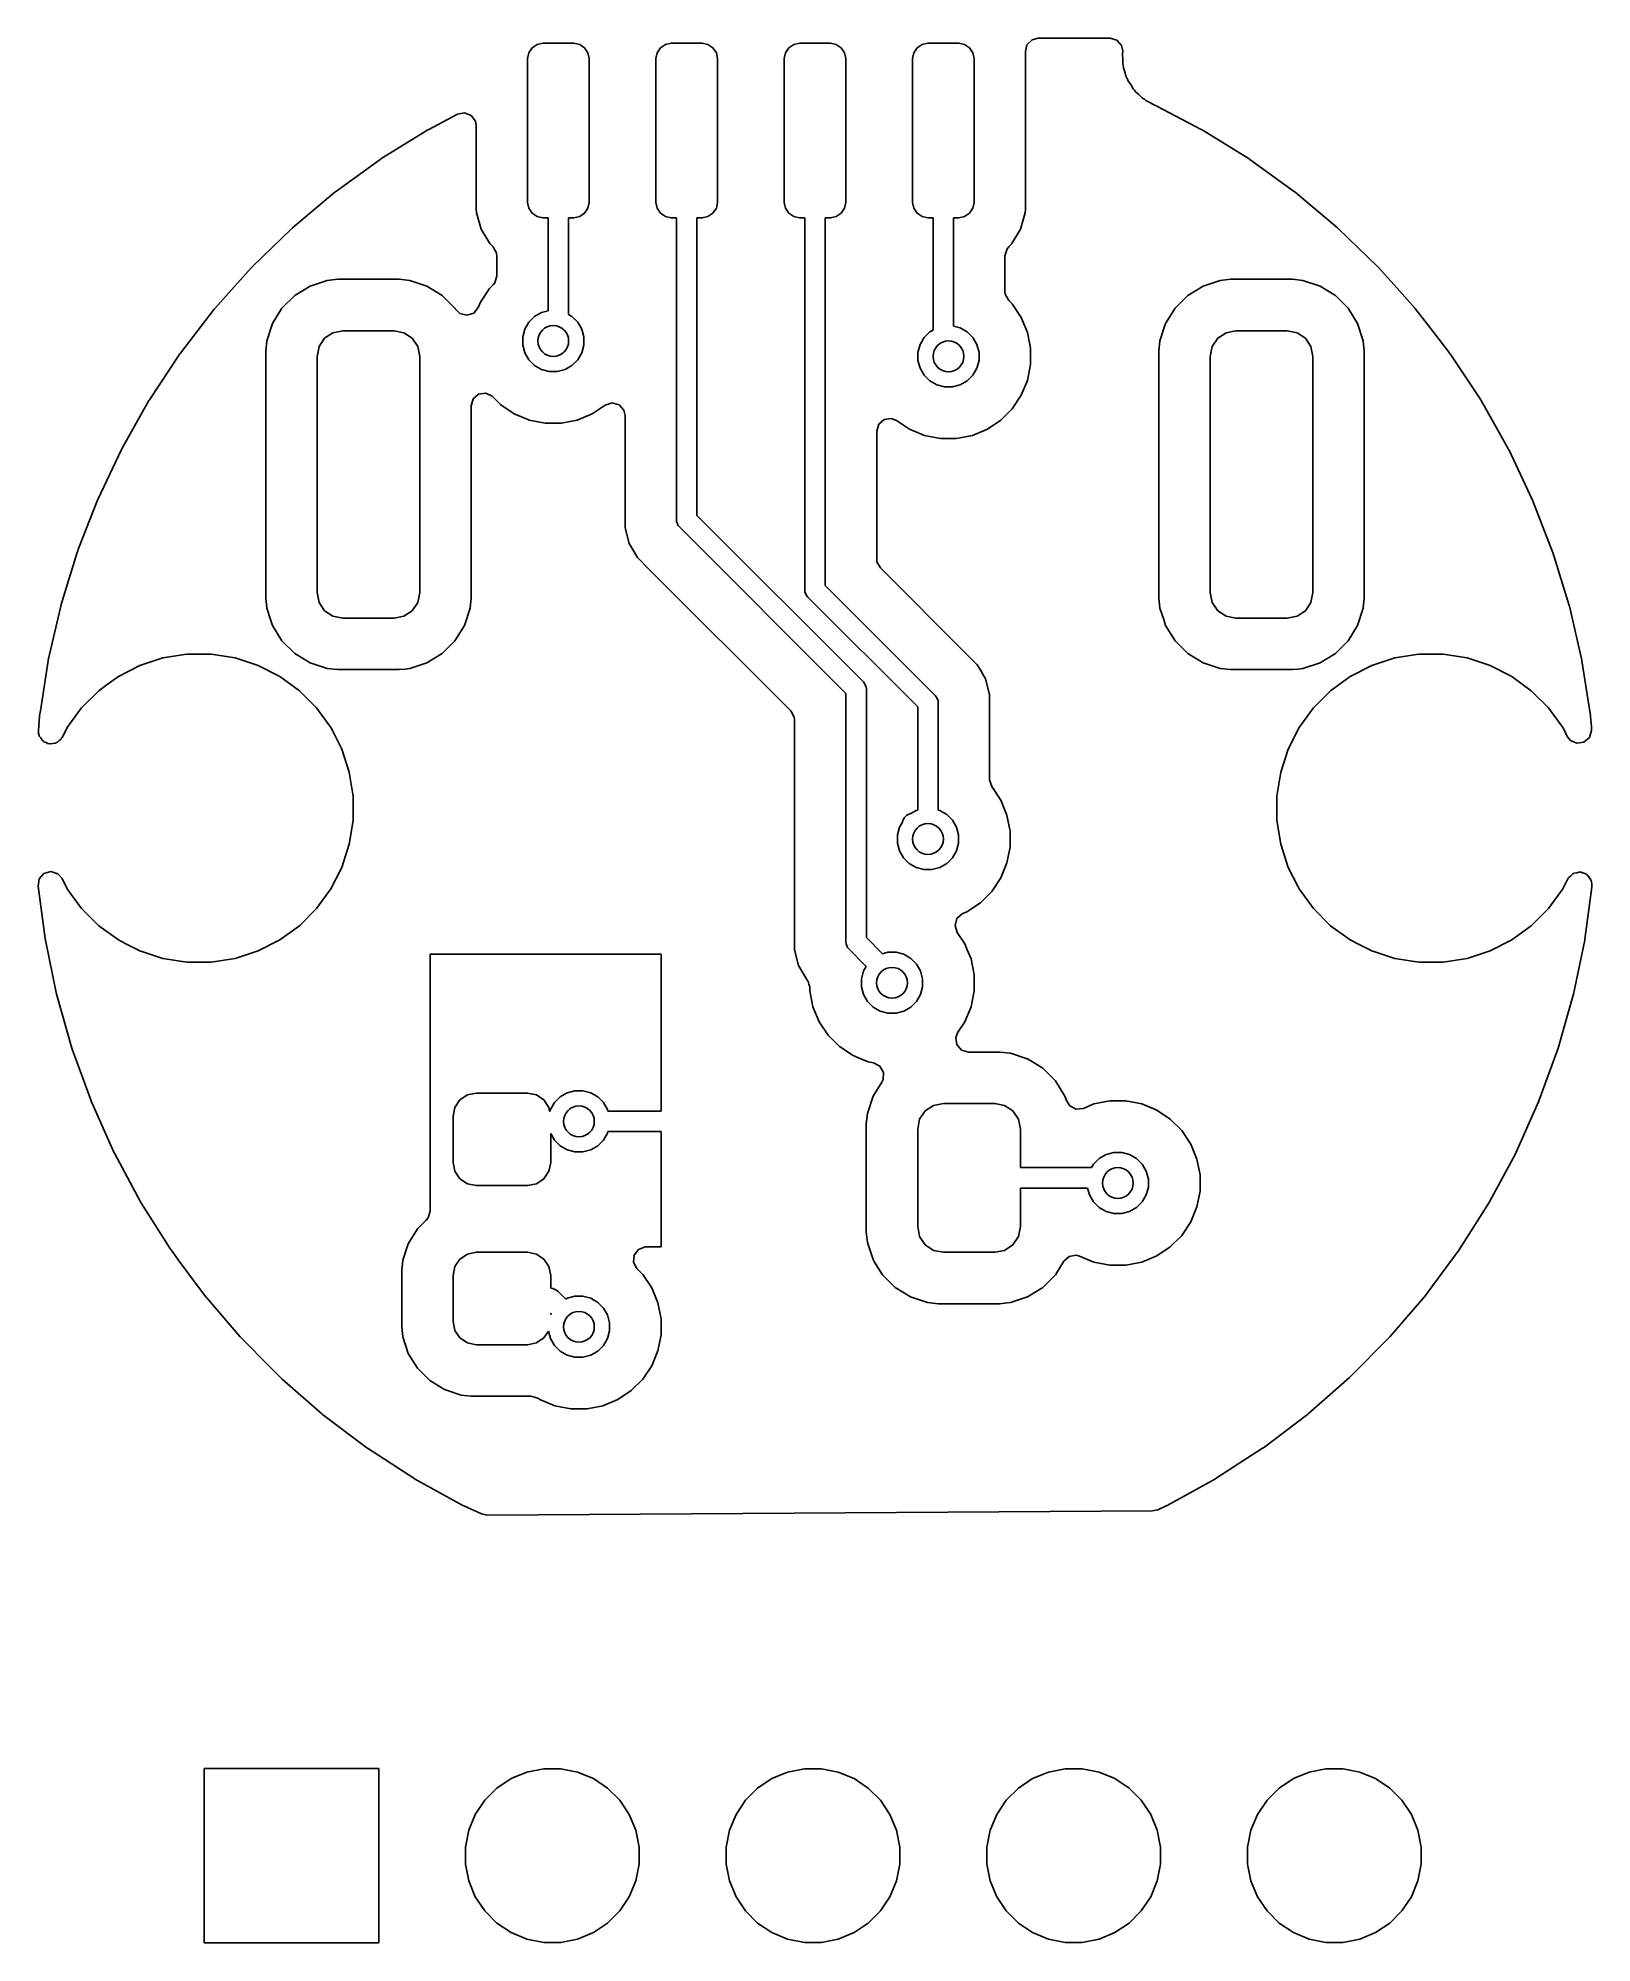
# Model space of a CAD drawing. Extents: x 3.639 to 4.235, y -4.372 to -3.642.
import ezdxf

# ---------------------------------------------------------------- set-up
doc = ezdxf.new("R2010")
doc.units = 0
doc.header["$MEASUREMENT"] = 0
doc.layers.add('BLACK', color=7, linetype='CONTINUOUS')

msp = doc.modelspace()

# ---------------------------------------------------------------- linework, layer by layer
at = {"layer": 'BLACK', "linetype": 'CONTINUOUS'}
for p, q in [((3.8285, -3.64543), (3.83042, -3.64415)), ((3.83042, -3.64415), (3.83268, -3.6437)), ((3.83268, -3.6437), (3.84449, -3.6437)), ((3.84449, -3.6437), (3.84675, -3.64415)), ((3.84675, -3.64415), (3.84866, -3.64543)), ((3.87771, -3.64543), (3.87963, -3.64415)), ((3.87963, -3.64415), (3.88189, -3.6437)), ((3.88189, -3.6437), (3.8937, -3.6437)), ((3.8937, -3.6437), (3.89596, -3.64415)), ((3.89596, -3.64415), (3.89788, -3.64543)), ((3.92693, -3.64543), (3.92884, -3.64415)), ((3.92884, -3.64415), (3.9311, -3.6437)), ((3.9311, -3.6437), (3.94291, -3.6437)), ((3.94291, -3.6437), (3.94517, -3.64415)), ((3.94517, -3.64415), (3.94709, -3.64543)), ((3.97614, -3.64543), (3.97805, -3.64415)), ((3.97805, -3.64415), (3.98031, -3.6437)), ((3.98031, -3.6437), (3.99213, -3.6437)), ((3.99213, -3.6437), (3.99439, -3.64415)), ((3.99439, -3.64415), (3.9963, -3.64543)), ((4.0183, -3.64432), (4.02023, -3.64237)), ((4.02023, -3.64237), (4.0226, -3.64175)), ((4.0226, -3.64175), (4.05016, -3.64175)), ((4.05016, -3.64175), (4.0528, -3.64253)), ((4.0528, -3.64253), (4.0546, -3.64461)), ((3.82677, -3.64961), (3.82722, -3.64735)), ((3.82677, -3.70472), (3.82677, -3.64961)), ((3.82722, -3.64735), (3.8285, -3.64543)), ((3.84866, -3.64543), (3.84994, -3.64735)), ((3.84994, -3.64735), (3.85039, -3.64961)), ((3.85039, -3.64961), (3.85039, -3.70472)), ((3.87598, -3.64961), (3.87643, -3.64735)), ((3.87598, -3.70472), (3.87598, -3.64961)), ((3.87643, -3.64735), (3.87771, -3.64543)), ((3.89788, -3.64543), (3.89916, -3.64735)), ((3.89916, -3.64735), (3.89961, -3.64961)), ((3.89961, -3.64961), (3.89961, -3.70472)), ((3.9252, -3.64961), (3.92565, -3.64735)), ((3.9252, -3.70472), (3.9252, -3.64961)), ((3.92565, -3.64735), (3.92693, -3.64543)), ((3.94709, -3.64543), (3.94837, -3.64735)), ((3.94837, -3.64735), (3.94882, -3.64961)), ((3.94882, -3.64961), (3.94882, -3.70472)), ((3.97441, -3.64961), (3.97486, -3.64735)), ((3.97441, -3.70472), (3.97441, -3.64961)), ((3.97486, -3.64735), (3.97614, -3.64543)), ((3.9963, -3.64543), (3.99758, -3.64735)), ((3.99758, -3.64735), (3.99803, -3.64961)), ((3.99803, -3.64961), (3.99803, -3.70472)), ((4.01774, -3.64702), (4.01773, -3.64692)), ((4.01773, -3.64692), (4.01776, -3.64692)), ((4.01774, -3.70731), (4.01774, -3.64702)), ((4.01774, -3.64702), (4.01774, -3.64702)), ((4.01774, -3.64702), (4.01774, -3.64702)), ((4.01774, -3.64702), (4.01774, -3.64702)), ((4.01776, -3.64692), (4.0183, -3.64432)), ((4.0546, -3.64461), (4.05504, -3.64663)), ((4.05496, -3.64769), (4.0549, -3.64801)), ((4.0549, -3.64801), (4.0549, -3.64801)), ((4.0549, -3.64801), (4.05504, -3.64983)), ((4.05504, -3.6468), (4.05496, -3.64769)), ((4.05504, -3.64663), (4.05504, -3.6468)), ((4.05504, -3.64983), (4.05504, -3.65167)), ((4.05504, -3.65167), (4.05524, -3.65241)), ((4.05524, -3.65241), (4.05527, -3.65286)), ((4.05527, -3.65286), (4.05527, -3.65286)), ((4.05527, -3.65286), (4.0553, -3.65318)), ((4.0553, -3.65318), (4.0553, -3.65318)), ((4.0553, -3.65318), (4.05585, -3.65473)), ((4.05585, -3.65473), (4.05596, -3.65509)), ((4.05596, -3.65509), (4.05638, -3.65668)), ((4.05638, -3.65668), (4.05654, -3.65696)), ((4.05654, -3.65696), (4.05692, -3.65777)), ((4.05692, -3.65777), (4.05703, -3.65807)), ((4.05703, -3.65807), (4.05703, -3.65807)), ((4.05703, -3.65807), (4.05795, -3.65943)), ((4.05795, -3.65943), (4.05806, -3.65959)), ((4.05806, -3.65959), (4.05898, -3.66117)), ((4.05898, -3.66117), (4.05952, -3.66172)), ((4.05952, -3.66172), (4.05996, -3.66235)), ((4.05996, -3.66235), (4.06121, -3.66342)), ((4.06121, -3.66342), (4.06121, -3.66342)), ((4.06121, -3.66342), (4.06135, -3.66354)), ((4.06135, -3.66354), (4.06265, -3.66484)), ((4.06265, -3.66484), (4.06331, -3.66523)), ((4.06331, -3.66523), (4.0639, -3.66573)), ((4.0639, -3.66573), (4.06538, -3.66644)), ((3.78886, -3.67674), (3.79992, -3.67096)), ((3.79992, -3.67096), (3.80262, -3.67042)), ((3.80262, -3.67042), (3.80518, -3.67143)), ((3.80518, -3.67143), (3.80679, -3.67366)), ((4.06538, -3.66644), (4.06549, -3.66649)), ((4.06549, -3.66649), (4.06561, -3.66655)), ((4.06561, -3.66655), (4.06714, -3.66743)), ((4.06714, -3.66743), (4.06757, -3.66755)), ((4.06757, -3.66755), (4.06803, -3.66778)), ((4.06803, -3.66778), (4.06804, -3.66779)), ((4.06804, -3.66779), (4.06807, -3.66781)), ((4.06807, -3.66781), (4.08515, -3.67674)), ((3.77055, -3.68806), (3.78856, -3.67692)), ((3.78856, -3.67692), (3.78886, -3.67674)), ((3.80679, -3.67366), (3.80707, -3.67528)), ((3.80707, -3.67528), (3.80707, -3.70731)), ((4.08515, -3.67674), (4.08546, -3.67692)), ((4.08546, -3.67692), (4.10346, -3.68806)), ((3.7531, -3.70065), (3.77026, -3.68825)), ((3.77026, -3.68825), (3.77055, -3.68806)), ((4.10346, -3.68806), (4.10375, -3.68825)), ((4.10375, -3.68825), (4.12091, -3.70065)), ((3.73661, -3.71447), (3.75283, -3.70087)), ((3.75283, -3.70087), (3.7531, -3.70065)), ((4.12091, -3.70065), (4.12119, -3.70087)), ((4.12119, -3.70087), (4.13741, -3.71447)), ((3.80707, -3.70731), (3.80718, -3.70876)), ((3.80718, -3.70876), (3.80718, -3.70876)), ((3.80718, -3.70876), (3.80899, -3.71498)), ((3.82722, -3.70698), (3.82677, -3.70472)), ((3.8285, -3.7089), (3.82722, -3.70698)), ((3.83042, -3.71018), (3.8285, -3.7089)), ((3.84866, -3.7089), (3.84675, -3.71018)), ((3.84994, -3.70698), (3.84866, -3.7089)), ((3.85039, -3.70472), (3.84994, -3.70698)), ((3.87643, -3.70698), (3.87598, -3.70472)), ((3.87771, -3.7089), (3.87643, -3.70698)), ((3.87963, -3.71018), (3.87771, -3.7089)), ((3.89788, -3.7089), (3.89596, -3.71018)), ((3.89916, -3.70698), (3.89788, -3.7089)), ((3.89961, -3.70472), (3.89916, -3.70698)), ((3.92565, -3.70698), (3.9252, -3.70472)), ((3.92693, -3.7089), (3.92565, -3.70698)), ((3.92884, -3.71018), (3.92693, -3.7089)), ((3.94709, -3.7089), (3.94517, -3.71018)), ((3.94837, -3.70698), (3.94709, -3.7089)), ((3.94882, -3.70472), (3.94837, -3.70698)), ((3.97486, -3.70698), (3.97441, -3.70472)), ((3.97614, -3.7089), (3.97486, -3.70698)), ((3.97805, -3.71018), (3.97614, -3.7089)), ((3.9963, -3.7089), (3.99439, -3.71018)), ((3.99758, -3.70698), (3.9963, -3.7089)), ((3.99803, -3.70472), (3.99758, -3.70698)), ((4.01582, -3.71498), (4.01762, -3.70876)), ((4.01762, -3.70876), (4.01774, -3.70731)), ((3.72114, -3.72944), (3.73635, -3.7147)), ((3.73635, -3.7147), (3.73661, -3.71447)), ((3.80899, -3.71498), (3.80899, -3.71498)), ((3.80899, -3.71498), (3.81228, -3.72055)), ((3.83268, -3.71063), (3.83042, -3.71018)), ((3.83465, -3.71063), (3.83268, -3.71063)), ((3.83465, -3.74628), (3.83465, -3.71063)), ((3.84449, -3.71063), (3.84252, -3.71063)), ((3.84252, -3.71063), (3.84252, -3.74776)), ((3.84675, -3.71018), (3.84449, -3.71063)), ((3.88189, -3.71063), (3.87963, -3.71018)), ((3.88386, -3.71063), (3.88189, -3.71063)), ((3.88386, -3.82638), (3.88386, -3.71063)), ((3.8937, -3.71063), (3.89173, -3.71063)), ((3.89173, -3.71063), (3.89173, -3.82475)), ((3.89596, -3.71018), (3.8937, -3.71063)), ((3.9311, -3.71063), (3.92884, -3.71018)), ((3.93307, -3.71063), (3.9311, -3.71063)), ((3.93307, -3.85326), (3.93307, -3.71063)), ((3.94291, -3.71063), (3.94094, -3.71063)), ((3.94094, -3.71063), (3.94094, -3.85163)), ((3.94517, -3.71018), (3.94291, -3.71063)), ((3.98031, -3.71063), (3.97805, -3.71018)), ((3.98228, -3.71063), (3.98031, -3.71063)), ((3.98228, -3.75367), (3.98228, -3.71063)), ((3.99213, -3.71063), (3.99016, -3.71063)), ((3.99016, -3.71063), (3.99016, -3.75218)), ((3.99439, -3.71018), (3.99213, -3.71063)), ((4.01252, -3.72055), (4.01582, -3.71498)), ((4.13741, -3.71447), (4.13767, -3.7147)), ((4.13767, -3.7147), (4.15287, -3.72944)), ((3.81228, -3.72055), (3.81228, -3.72055)), ((3.81228, -3.72055), (3.81351, -3.72178)), ((3.81351, -3.72178), (3.81409, -3.72284)), ((3.81409, -3.72284), (3.81474, -3.72385)), ((3.81474, -3.72385), (3.81478, -3.7241)), ((3.81478, -3.7241), (3.81483, -3.72419)), ((3.81483, -3.72419), (3.81494, -3.72523)), ((4.00986, -3.72523), (4.01064, -3.72259)), ((4.01064, -3.72259), (4.01129, -3.72178)), ((4.01129, -3.72178), (4.01252, -3.72055)), ((4.01252, -3.72055), (4.01252, -3.72055)), ((3.70679, -3.74548), (3.7209, -3.72969)), ((3.7209, -3.72969), (3.72114, -3.72944)), ((3.81494, -3.72523), (3.81494, -3.73296)), ((4.00986, -3.73886), (4.00986, -3.72523)), ((4.15287, -3.72944), (4.15312, -3.72969)), ((4.15312, -3.72969), (4.15912, -3.73641)), ((3.74333, -3.73682), (3.73745, -3.74044)), ((3.74989, -3.73465), (3.74333, -3.73682)), ((3.74333, -3.73682), (3.74333, -3.73682)), ((3.75394, -3.73423), (3.74989, -3.73465)), ((3.74989, -3.73465), (3.74989, -3.73465)), ((3.77756, -3.73423), (3.75394, -3.73423)), ((3.75394, -3.73423), (3.75394, -3.73423)), ((3.78161, -3.73465), (3.77756, -3.73423)), ((3.78816, -3.73682), (3.78161, -3.73465)), ((3.78161, -3.73465), (3.78161, -3.73465)), ((3.79404, -3.74044), (3.78816, -3.73682)), ((3.81213, -3.73778), (3.80869, -3.74295)), ((3.81351, -3.73641), (3.81213, -3.73778)), ((3.81213, -3.73778), (3.81213, -3.73778)), ((3.81417, -3.73559), (3.81351, -3.73641)), ((3.81494, -3.73296), (3.81417, -3.73559)), ((4.00997, -3.7399), (4.00986, -3.73886)), ((4.08585, -3.73682), (4.07997, -3.74044)), ((4.09241, -3.73465), (4.08585, -3.73682)), ((4.08585, -3.73682), (4.08585, -3.73682)), ((4.09646, -3.73423), (4.09241, -3.73465)), ((4.09241, -3.73465), (4.09241, -3.73465)), ((4.12008, -3.73423), (4.09646, -3.73423)), ((4.09646, -3.73423), (4.09646, -3.73423)), ((4.12413, -3.73465), (4.12008, -3.73423)), ((4.13068, -3.73682), (4.12413, -3.73465)), ((4.12413, -3.73465), (4.12413, -3.73465)), ((4.13656, -3.74044), (4.13068, -3.73682)), ((4.15912, -3.73641), (4.16722, -3.74548)), ((3.69363, -3.7625), (3.70657, -3.74574)), ((3.70657, -3.74574), (3.70679, -3.74548)), ((3.73257, -3.74533), (3.72894, -3.75121)), ((3.73745, -3.74044), (3.73257, -3.74533)), ((3.79893, -3.74533), (3.79404, -3.74044)), ((3.7991, -3.74561), (3.79893, -3.74533)), ((3.79916, -3.74571), (3.7991, -3.74561)), ((3.80083, -3.74735), (3.79916, -3.74571)), ((3.80783, -3.74502), (3.8061, -3.74716)), ((3.80869, -3.74295), (3.80783, -3.74502)), ((3.80869, -3.74295), (3.80869, -3.74295)), ((3.83209, -3.74696), (3.83465, -3.74628)), ((4.01129, -3.74231), (4.00997, -3.7399)), ((4.01267, -3.74369), (4.01129, -3.74231)), ((4.01612, -3.74885), (4.01267, -3.74369)), ((4.01267, -3.74369), (4.01267, -3.74369)), ((4.07509, -3.74533), (4.07146, -3.75121)), ((4.07997, -3.74044), (4.07509, -3.74533)), ((4.14145, -3.74533), (4.13656, -3.74044)), ((4.14507, -3.75121), (4.14145, -3.74533)), ((4.16722, -3.74548), (4.16745, -3.74575)), ((4.16745, -3.74575), (4.17166, -3.75121)), ((3.72894, -3.75121), (3.72677, -3.75776)), ((3.72894, -3.75121), (3.72894, -3.75121)), ((3.80349, -3.74803), (3.80083, -3.74735)), ((3.8061, -3.74716), (3.80349, -3.74803)), ((3.8249, -3.75633), (3.8257, -3.75335)), ((3.8257, -3.75335), (3.82724, -3.75068)), ((3.82724, -3.75068), (3.82942, -3.7485)), ((3.82942, -3.7485), (3.83209, -3.74696)), ((3.84252, -3.74776), (3.8438, -3.7485)), ((3.8438, -3.7485), (3.84598, -3.75068)), ((3.84598, -3.75068), (3.84753, -3.75335)), ((3.84753, -3.75335), (3.84832, -3.75633)), ((3.981, -3.75441), (3.98228, -3.75367)), ((3.99016, -3.75218), (3.99271, -3.75287)), ((3.99271, -3.75287), (3.99538, -3.75441)), ((4.01849, -3.75459), (4.01612, -3.74885)), ((4.01612, -3.74885), (4.01612, -3.74885)), ((4.07146, -3.75121), (4.06929, -3.75776)), ((4.07146, -3.75121), (4.07146, -3.75121)), ((4.14724, -3.75776), (4.14507, -3.75121)), ((4.17166, -3.75121), (4.17985, -3.76181)), ((3.72677, -3.75776), (3.72636, -3.76181)), ((3.72677, -3.75776), (3.72677, -3.75776)), ((3.72677, -3.75776), (3.72677, -3.75776)), ((3.74606, -3.76378), (3.74681, -3.76001)), ((3.74681, -3.76001), (3.74895, -3.75682)), ((3.74895, -3.75682), (3.75214, -3.75469)), ((3.75214, -3.75469), (3.75591, -3.75394)), ((3.75591, -3.75394), (3.77559, -3.75394)), ((3.77559, -3.75394), (3.77936, -3.75469)), ((3.77936, -3.75469), (3.78255, -3.75682)), ((3.78255, -3.75682), (3.78468, -3.76001)), ((3.78468, -3.76001), (3.78543, -3.76378)), ((3.8249, -3.75942), (3.8249, -3.75633)), ((3.8257, -3.76239), (3.8249, -3.75942)), ((3.84832, -3.75942), (3.84753, -3.76239)), ((3.84832, -3.75633), (3.84832, -3.75942)), ((3.97648, -3.76224), (3.97728, -3.75926)), ((3.97728, -3.75926), (3.97882, -3.75659)), ((3.97882, -3.75659), (3.981, -3.75441)), ((3.99538, -3.75441), (3.99756, -3.75659)), ((3.99756, -3.75659), (3.9991, -3.75926)), ((3.9991, -3.75926), (3.9999, -3.76224)), ((4.01942, -3.75924), (4.01849, -3.75459)), ((4.01849, -3.75459), (4.01849, -3.75459)), ((4.0197, -3.76068), (4.01942, -3.75924)), ((4.0197, -3.76181), (4.0197, -3.76068)), ((4.0197, -3.76068), (4.0197, -3.76068)), ((4.0197, -3.76068), (4.0197, -3.76068)), ((4.06929, -3.75776), (4.06888, -3.76181)), ((4.06929, -3.75776), (4.06929, -3.75776)), ((4.06929, -3.75776), (4.06929, -3.75776)), ((4.08858, -3.76378), (4.08933, -3.76001)), ((4.08933, -3.76001), (4.09147, -3.75682)), ((4.09147, -3.75682), (4.09466, -3.75469)), ((4.09466, -3.75469), (4.09843, -3.75394)), ((4.09843, -3.75394), (4.11811, -3.75394)), ((4.11811, -3.75394), (4.12188, -3.75469)), ((4.12188, -3.75469), (4.12507, -3.75682)), ((4.12507, -3.75682), (4.1272, -3.76001)), ((4.1272, -3.76001), (4.12795, -3.76378)), ((4.14766, -3.76181), (4.14724, -3.75776)), ((3.68173, -3.78043), (3.69343, -3.76279)), ((3.69343, -3.76279), (3.69363, -3.7625)), ((3.72636, -3.76181), (3.72636, -3.8563)), ((3.74606, -3.85433), (3.74606, -3.76378)), ((3.78543, -3.76378), (3.78543, -3.85433)), ((3.82724, -3.76506), (3.8257, -3.76239)), ((3.82942, -3.76724), (3.82724, -3.76506)), ((3.83209, -3.76879), (3.82942, -3.76724)), ((3.8438, -3.76724), (3.84113, -3.76879)), ((3.84598, -3.76506), (3.8438, -3.76724)), ((3.84753, -3.76239), (3.84598, -3.76506)), ((3.97648, -3.76532), (3.97648, -3.76224)), ((3.97728, -3.7683), (3.97648, -3.76532)), ((3.97882, -3.77097), (3.97728, -3.7683)), ((3.9991, -3.7683), (3.99756, -3.77097)), ((3.9999, -3.76532), (3.9991, -3.7683)), ((3.9999, -3.76224), (3.9999, -3.76532)), ((4.01849, -3.77297), (4.0197, -3.76688)), ((4.0197, -3.76688), (4.0197, -3.76181)), ((4.06888, -3.76181), (4.06888, -3.8563)), ((4.08858, -3.85433), (4.08858, -3.76378)), ((4.12795, -3.76378), (4.12795, -3.85433)), ((4.14766, -3.8563), (4.14766, -3.76181)), ((4.17985, -3.76181), (4.18038, -3.7625)), ((4.18038, -3.7625), (4.18059, -3.76279)), ((4.18059, -3.76279), (4.19229, -3.78043)), ((3.83507, -3.76958), (3.83209, -3.76879)), ((3.83816, -3.76958), (3.83507, -3.76958)), ((3.84113, -3.76879), (3.83816, -3.76958)), ((3.981, -3.77315), (3.97882, -3.77097)), ((3.98367, -3.77469), (3.981, -3.77315)), ((3.98665, -3.77549), (3.98367, -3.77469)), ((3.98973, -3.77549), (3.98665, -3.77549)), ((3.99271, -3.77469), (3.98973, -3.77549)), ((3.99538, -3.77315), (3.99271, -3.77469)), ((3.99756, -3.77097), (3.99538, -3.77315)), ((4.01612, -3.77871), (4.01849, -3.77297)), ((3.67114, -3.79917), (3.68154, -3.78073)), ((3.68154, -3.78073), (3.68173, -3.78043)), ((3.80514, -3.78275), (3.80591, -3.78011)), ((3.80514, -3.8563), (3.80514, -3.78275)), ((3.80591, -3.78011), (3.80799, -3.77831)), ((3.80799, -3.77831), (3.81071, -3.77792)), ((3.81071, -3.77792), (3.81322, -3.77906)), ((3.81322, -3.77906), (3.81347, -3.7793)), ((3.81347, -3.7793), (3.81652, -3.78235)), ((3.81652, -3.78235), (3.81652, -3.78235)), ((3.81652, -3.78235), (3.82169, -3.7858)), ((3.85154, -3.7858), (3.85656, -3.78245)), ((3.85656, -3.78245), (3.85918, -3.78163)), ((3.85918, -3.78163), (3.86184, -3.78236)), ((3.86184, -3.78236), (3.86368, -3.7844)), ((4.01267, -3.78387), (4.01612, -3.77871)), ((4.19229, -3.78043), (4.19247, -3.78073)), ((4.19247, -3.78073), (4.2, -3.79408)), ((3.82169, -3.7858), (3.82169, -3.7858)), ((3.82169, -3.7858), (3.82693, -3.78797)), ((3.82693, -3.78797), (3.82742, -3.78818)), ((3.82742, -3.78818), (3.83351, -3.78939)), ((3.83351, -3.78939), (3.83351, -3.78939)), ((3.83351, -3.78939), (3.83351, -3.78939)), ((3.83351, -3.78939), (3.83972, -3.78939)), ((3.83972, -3.78939), (3.84581, -3.78818)), ((3.83972, -3.78939), (3.83972, -3.78939)), ((3.84581, -3.78818), (3.85154, -3.7858)), ((3.86368, -3.7844), (3.86415, -3.78651)), ((3.86415, -3.78651), (3.86415, -3.82297)), ((3.96065, -3.79242), (3.96142, -3.78978)), ((3.96142, -3.78978), (3.9635, -3.78797)), ((3.9635, -3.78797), (3.96623, -3.78758)), ((3.96623, -3.78758), (3.96824, -3.78836)), ((3.96824, -3.78836), (3.97326, -3.79171)), ((4.00312, -3.79171), (4.00828, -3.78826)), ((4.00828, -3.78826), (4.01267, -3.78387)), ((3.96065, -3.84145), (3.96065, -3.79242)), ((3.97326, -3.79171), (3.97326, -3.79171)), ((3.97326, -3.79171), (3.979, -3.79408)), ((3.979, -3.79408), (3.979, -3.79408)), ((3.979, -3.79408), (3.98508, -3.7953)), ((3.98508, -3.7953), (3.98508, -3.7953)), ((3.98508, -3.7953), (3.98508, -3.7953)), ((3.98508, -3.7953), (3.99129, -3.7953)), ((3.99129, -3.7953), (3.99738, -3.79408)), ((3.99129, -3.7953), (3.99129, -3.7953)), ((3.99738, -3.79408), (4.00312, -3.79171)), ((4.2, -3.79408), (4.20287, -3.79917)), ((3.66193, -3.81862), (3.67098, -3.79948)), ((3.67098, -3.79948), (3.67114, -3.79917)), ((4.20287, -3.79917), (4.20304, -3.79948)), ((4.20304, -3.79948), (4.21209, -3.81862)), ((3.6546, -3.83748), (3.66179, -3.81894)), ((3.66179, -3.81894), (3.66193, -3.81862)), ((4.21209, -3.81862), (4.21222, -3.81894)), ((4.21222, -3.81894), (4.21988, -3.83868)), ((3.86415, -3.82297), (3.86415, -3.82297)), ((3.86415, -3.82297), (3.86415, -3.82949)), ((3.88393, -3.82715), (3.88386, -3.82638)), ((3.89173, -3.82475), (3.95554, -3.88855)), ((3.86415, -3.82949), (3.86415, -3.82949)), ((3.86415, -3.82949), (3.86576, -3.8355)), ((3.88452, -3.82857), (3.88393, -3.82715)), ((3.88501, -3.82916), (3.88452, -3.82857)), ((3.94882, -3.89297), (3.88501, -3.82916)), ((3.64781, -3.85925), (3.65402, -3.83901)), ((3.65402, -3.83901), (3.65414, -3.83868)), ((3.65414, -3.83868), (3.6546, -3.83748)), ((3.86576, -3.8355), (3.8669, -3.83748)), ((3.8669, -3.83748), (3.8669, -3.83748)), ((3.8669, -3.83748), (3.8669, -3.83748)), ((3.8669, -3.83748), (3.86888, -3.84089)), ((3.86888, -3.84089), (3.86888, -3.84089)), ((3.86888, -3.84089), (3.87356, -3.84557)), ((4.21988, -3.83868), (4.21999, -3.83901)), ((4.21999, -3.83901), (4.22621, -3.85925)), ((3.87356, -3.84557), (3.87356, -3.84557)), ((3.87356, -3.84557), (3.92768, -3.8997)), ((3.96076, -3.84249), (3.96065, -3.84145)), ((3.96208, -3.8449), (3.96076, -3.84249)), ((3.99483, -3.87765), (3.96208, -3.8449)), ((3.74681, -3.8581), (3.74606, -3.85433)), ((3.78543, -3.85433), (3.78468, -3.8581)), ((3.93315, -3.85403), (3.93307, -3.85326)), ((3.93373, -3.85545), (3.93315, -3.85403)), ((3.93422, -3.85605), (3.93373, -3.85545)), ((3.94094, -3.85163), (3.9831, -3.89379)), ((4.08933, -3.8581), (4.08858, -3.85433)), ((4.12795, -3.85433), (4.1272, -3.8581)), ((3.64297, -3.88022), (3.64772, -3.85959)), ((3.64772, -3.85959), (3.64781, -3.85925)), ((3.72636, -3.8563), (3.72636, -3.8563)), ((3.72636, -3.8563), (3.72677, -3.86035)), ((3.72677, -3.86035), (3.72677, -3.86035)), ((3.72677, -3.86035), (3.72821, -3.86469)), ((3.74895, -3.86129), (3.74681, -3.8581)), ((3.75214, -3.86342), (3.74895, -3.86129)), ((3.78255, -3.86129), (3.77936, -3.86342)), ((3.78468, -3.8581), (3.78255, -3.86129)), ((3.80255, -3.8669), (3.80472, -3.86035)), ((3.80472, -3.86035), (3.80514, -3.8563)), ((3.97638, -3.8982), (3.93422, -3.85605)), ((4.06888, -3.8563), (4.06888, -3.8563)), ((4.06888, -3.8563), (4.06929, -3.86035)), ((4.06929, -3.86035), (4.06929, -3.86035)), ((4.06929, -3.86035), (4.07073, -3.86469)), ((4.09147, -3.86129), (4.08933, -3.8581)), ((4.09466, -3.86342), (4.09147, -3.86129)), ((4.12507, -3.86129), (4.12188, -3.86342)), ((4.1272, -3.8581), (4.12507, -3.86129)), ((4.14507, -3.8669), (4.14724, -3.86035)), ((4.14724, -3.86035), (4.14766, -3.8563)), ((4.22621, -3.85925), (4.2263, -3.85959)), ((4.2263, -3.85959), (4.23105, -3.88022)), ((3.72821, -3.86469), (3.72894, -3.8669)), ((3.72894, -3.8669), (3.73257, -3.87278)), ((3.75591, -3.86417), (3.75214, -3.86342)), ((3.77559, -3.86417), (3.75591, -3.86417)), ((3.77936, -3.86342), (3.77559, -3.86417)), ((3.79893, -3.87278), (3.80255, -3.8669)), ((4.07073, -3.86469), (4.07146, -3.8669)), ((4.07146, -3.8669), (4.07509, -3.87278)), ((4.09843, -3.86417), (4.09466, -3.86342)), ((4.11811, -3.86417), (4.09843, -3.86417)), ((4.12188, -3.86342), (4.11811, -3.86417)), ((4.14145, -3.87278), (4.14507, -3.8669)), ((3.73257, -3.87278), (3.73745, -3.87767)), ((3.73745, -3.87767), (3.74333, -3.88129)), ((3.78816, -3.88129), (3.79404, -3.87767)), ((3.79404, -3.87767), (3.79893, -3.87278)), ((3.99923, -3.88205), (3.99483, -3.87765)), ((3.99483, -3.87765), (3.99483, -3.87765)), ((4.07509, -3.87278), (4.07997, -3.87767)), ((4.07997, -3.87767), (4.08585, -3.88129)), ((4.13068, -3.88129), (4.13656, -3.87767)), ((4.13656, -3.87767), (4.14145, -3.87278)), ((3.63993, -3.89968), (3.6429, -3.88056)), ((3.6429, -3.88056), (3.64297, -3.88022)), ((3.67811, -3.88226), (3.66983, -3.88648)), ((3.68695, -3.87939), (3.67811, -3.88226)), ((3.69614, -3.87793), (3.68695, -3.87939)), ((3.70544, -3.87793), (3.69614, -3.87793)), ((3.69614, -3.87793), (3.69614, -3.87793)), ((3.71462, -3.87939), (3.70544, -3.87793)), ((3.70544, -3.87793), (3.70544, -3.87793)), ((3.72346, -3.88226), (3.71462, -3.87939)), ((3.73175, -3.88648), (3.72346, -3.88226)), ((3.74333, -3.88129), (3.74989, -3.88346)), ((3.74989, -3.88346), (3.75394, -3.88388)), ((3.75394, -3.88388), (3.77756, -3.88388)), ((3.77756, -3.88388), (3.77978, -3.88365)), ((3.77756, -3.88388), (3.77756, -3.88388)), ((3.77756, -3.88388), (3.77756, -3.88388)), ((3.77978, -3.88365), (3.78161, -3.88346)), ((3.78161, -3.88346), (3.78816, -3.88129)), ((4.00029, -3.88388), (3.99923, -3.88205)), ((4.00235, -3.88745), (4.00029, -3.88388)), ((4.08585, -3.88129), (4.09241, -3.88346)), ((4.09241, -3.88346), (4.09646, -3.88388)), ((4.09646, -3.88388), (4.12008, -3.88388)), ((4.12008, -3.88388), (4.1223, -3.88365)), ((4.12008, -3.88388), (4.12008, -3.88388)), ((4.12008, -3.88388), (4.12008, -3.88388)), ((4.1223, -3.88365), (4.12413, -3.88346)), ((4.12413, -3.88346), (4.13068, -3.88129)), ((4.15055, -3.88226), (4.14227, -3.88648)), ((4.15939, -3.87939), (4.15055, -3.88226)), ((4.16858, -3.87793), (4.15939, -3.87939)), ((4.17788, -3.87793), (4.16858, -3.87793)), ((4.16858, -3.87793), (4.16858, -3.87793)), ((4.18706, -3.87939), (4.17788, -3.87793)), ((4.17788, -3.87793), (4.17788, -3.87793)), ((4.19591, -3.88226), (4.18706, -3.87939)), ((4.20419, -3.88648), (4.19591, -3.88226)), ((4.23105, -3.88022), (4.23111, -3.88056)), ((4.23111, -3.88056), (4.23437, -3.90148)), ((3.6623, -3.89195), (3.65573, -3.89852)), ((3.66553, -3.8896), (3.6623, -3.89195)), ((3.6623, -3.89195), (3.6623, -3.89195)), ((3.6623, -3.89195), (3.6623, -3.89195)), ((3.66983, -3.88648), (3.66553, -3.8896)), ((3.73927, -3.89195), (3.73175, -3.88648)), ((3.74585, -3.89852), (3.73927, -3.89195)), ((3.95554, -3.88855), (3.95603, -3.88915)), ((3.95603, -3.88915), (3.95603, -3.88915)), ((3.95603, -3.88915), (3.95662, -3.89057)), ((3.95662, -3.89057), (3.95669, -3.89134)), ((3.95669, -3.89134), (3.95669, -3.98656)), ((4.00396, -3.89346), (4.00235, -3.88745)), ((4.13474, -3.89195), (4.12817, -3.89852)), ((4.13797, -3.8896), (4.13474, -3.89195)), ((4.13474, -3.89195), (4.13474, -3.89195)), ((4.13474, -3.89195), (4.13474, -3.89195)), ((4.14227, -3.88648), (4.13797, -3.8896)), ((4.21171, -3.89195), (4.20419, -3.88648)), ((4.21829, -3.89852), (4.21171, -3.89195)), ((3.63965, -3.90148), (3.63993, -3.89968)), ((3.65573, -3.89852), (3.6546, -3.90008)), ((3.65573, -3.89852), (3.65573, -3.89852)), ((3.65573, -3.89852), (3.65573, -3.89852)), ((3.75131, -3.90605), (3.74585, -3.89852)), ((3.92768, -3.8997), (3.929, -3.90212)), ((3.94882, -3.98819), (3.94882, -3.89297)), ((3.97638, -3.93775), (3.97638, -3.8982)), ((3.9831, -3.89379), (3.98359, -3.89438)), ((3.98359, -3.89438), (3.98418, -3.8958)), ((3.98418, -3.8958), (3.98425, -3.89657)), ((3.98425, -3.89657), (3.98425, -3.93775)), ((4.00396, -3.90008), (4.00396, -3.89346)), ((4.00396, -3.89346), (4.00396, -3.89346)), ((4.12817, -3.89852), (4.12704, -3.90008)), ((4.12817, -3.89852), (4.12817, -3.89852)), ((4.12817, -3.89852), (4.12817, -3.89852)), ((4.22375, -3.90605), (4.21829, -3.89852)), ((3.63917, -3.90711), (3.63961, -3.90183)), ((3.63961, -3.90183), (3.63965, -3.90148)), ((3.65026, -3.90605), (3.64839, -3.90973)), ((3.6546, -3.90008), (3.65026, -3.90605)), ((3.75194, -3.90728), (3.75131, -3.90605)), ((3.929, -3.90212), (3.92911, -3.90315)), ((3.92911, -3.90315), (3.92911, -3.98478)), ((4.00396, -3.92599), (4.00396, -3.90008)), ((4.00396, -3.90008), (4.00396, -3.90008)), ((4.1227, -3.90605), (4.11848, -3.91433)), ((4.12704, -3.90008), (4.1227, -3.90605)), ((4.22438, -3.90728), (4.22375, -3.90605)), ((4.23437, -3.90148), (4.23441, -3.90183)), ((4.23441, -3.90183), (4.23473, -3.90577)), ((4.23473, -3.90577), (4.23475, -3.90615)), ((4.23475, -3.90615), (4.23475, -3.90728)), ((3.63926, -3.90849), (3.63917, -3.90711)), ((3.63944, -3.90883), (3.63926, -3.90849)), ((3.63951, -3.90935), (3.63944, -3.90883)), ((3.6401, -3.91009), (3.63951, -3.90935)), ((3.64055, -3.91092), (3.6401, -3.91009)), ((3.64094, -3.91114), (3.64055, -3.91092)), ((3.64122, -3.9115), (3.64094, -3.91114)), ((3.64212, -3.9118), (3.64122, -3.9115)), ((3.64295, -3.91227), (3.64212, -3.9118)), ((3.6434, -3.91224), (3.64295, -3.91227)), ((3.64383, -3.91239), (3.6434, -3.91224)), ((3.64475, -3.91216), (3.64383, -3.91239)), ((3.64569, -3.9121), (3.64475, -3.91216)), ((3.64606, -3.91183), (3.64569, -3.9121)), ((3.6465, -3.91173), (3.64606, -3.91183)), ((3.64715, -3.91104), (3.6465, -3.91173)), ((3.64791, -3.91048), (3.64715, -3.91104)), ((3.64808, -3.91005), (3.64791, -3.91048)), ((3.64839, -3.90973), (3.64808, -3.91005)), ((3.75553, -3.91433), (3.75194, -3.90728)), ((3.75841, -3.92317), (3.75553, -3.91433)), ((4.11848, -3.91433), (4.11561, -3.92317)), ((4.22552, -3.90952), (4.22438, -3.90728)), ((4.22669, -3.911), (4.22552, -3.90952)), ((4.22919, -3.91213), (4.22669, -3.911)), ((4.23191, -3.91173), (4.22919, -3.91213)), ((4.23399, -3.90993), (4.23191, -3.91173)), ((4.23475, -3.90728), (4.23399, -3.90993)), ((3.75986, -3.93236), (3.75841, -3.92317)), ((4.00396, -3.92608), (4.00396, -3.92599)), ((4.00478, -3.92871), (4.00396, -3.92608)), ((4.00824, -3.93389), (4.00478, -3.92871)), ((4.11561, -3.92317), (4.11415, -3.93236)), ((3.75986, -3.94166), (3.75986, -3.93236)), ((4.01062, -3.93963), (4.00824, -3.93389)), ((4.00824, -3.93389), (4.00824, -3.93389)), ((4.11415, -3.93236), (4.11415, -3.94166)), ((3.75841, -3.95084), (3.75986, -3.94166)), ((3.9694, -3.9443), (3.97055, -3.94232)), ((3.97055, -3.94215), (3.97114, -3.94073)), ((3.97055, -3.94232), (3.97055, -3.94215)), ((3.97114, -3.94073), (3.97222, -3.93964)), ((3.97222, -3.93964), (3.97364, -3.93905)), ((3.97364, -3.93905), (3.97381, -3.93905)), ((3.97381, -3.93905), (3.9758, -3.93791)), ((3.9758, -3.93791), (3.97638, -3.93775)), ((3.98425, -3.93775), (3.98483, -3.93791)), ((3.98483, -3.93791), (3.98751, -3.93945)), ((3.98751, -3.93945), (3.98969, -3.94163)), ((3.98969, -3.94163), (3.99123, -3.9443)), ((4.01161, -3.94462), (4.01062, -3.93963)), ((4.01062, -3.93963), (4.01062, -3.93963)), ((4.11415, -3.94166), (4.11561, -3.95084)), ((3.75553, -3.95968), (3.75841, -3.95084)), ((3.9686, -3.94728), (3.9694, -3.9443)), ((3.9686, -3.95036), (3.9686, -3.94728)), ((3.9694, -3.95334), (3.9686, -3.95036)), ((3.99123, -3.9443), (3.99202, -3.94728)), ((3.99202, -3.95036), (3.99123, -3.95334)), ((3.99202, -3.94728), (3.99202, -3.95036)), ((4.01183, -3.94571), (4.01161, -3.94462)), ((4.01183, -3.95192), (4.01183, -3.94571)), ((4.01183, -3.94571), (4.01183, -3.94571)), ((4.01183, -3.94571), (4.01183, -3.94571)), ((4.11561, -3.95084), (4.11848, -3.95968)), ((3.97094, -3.95601), (3.9694, -3.95334)), ((3.97312, -3.95819), (3.97094, -3.95601)), ((3.9758, -3.95973), (3.97312, -3.95819)), ((3.98751, -3.95819), (3.98483, -3.95973)), ((3.98969, -3.95601), (3.98751, -3.95819)), ((3.99123, -3.95334), (3.98969, -3.95601)), ((4.00824, -3.96375), (4.01062, -3.95801)), ((4.01062, -3.95801), (4.01183, -3.95192)), ((3.63905, -3.96685), (3.63946, -3.96414)), ((3.63946, -3.96414), (3.64128, -3.96207)), ((3.64128, -3.96207), (3.64393, -3.96132)), ((3.64393, -3.96132), (3.64656, -3.96212)), ((3.64656, -3.96212), (3.64823, -3.96399)), ((3.64823, -3.96399), (3.65026, -3.96797)), ((3.75131, -3.96797), (3.75553, -3.95968)), ((3.97877, -3.96053), (3.9758, -3.95973)), ((3.98186, -3.96053), (3.97877, -3.96053)), ((3.98483, -3.95973), (3.98186, -3.96053)), ((4.00479, -3.96891), (4.00824, -3.96375)), ((4.11848, -3.95968), (4.12213, -3.96685)), ((4.22375, -3.96797), (4.22572, -3.96412)), ((4.22572, -3.96412), (4.22588, -3.96394)), ((4.22588, -3.96394), (4.22595, -3.96371)), ((4.22595, -3.96371), (4.22682, -3.96295)), ((4.22682, -3.96295), (4.22761, -3.96212)), ((4.22761, -3.96212), (4.22784, -3.96206)), ((4.22784, -3.96206), (4.22802, -3.9619)), ((4.22802, -3.9619), (4.22916, -3.96173)), ((4.22916, -3.96173), (4.23028, -3.96146)), ((4.23028, -3.96146), (4.23051, -3.96153)), ((4.23051, -3.96153), (4.23075, -3.9615)), ((4.23075, -3.9615), (4.23179, -3.96197)), ((4.23179, -3.96197), (4.23288, -3.96234)), ((4.23288, -3.96234), (4.23303, -3.96253)), ((4.23303, -3.96253), (4.23325, -3.96263)), ((4.23325, -3.96263), (4.23388, -3.9636)), ((4.23388, -3.9636), (4.23459, -3.9645)), ((4.23459, -3.9645), (4.23465, -3.96479)), ((4.23465, -3.96479), (4.23475, -3.96494)), ((4.23475, -3.96494), (4.23495, -3.96632)), ((3.64149, -3.98508), (3.63905, -3.96685)), ((3.65026, -3.96797), (3.65149, -3.96965)), ((3.65149, -3.96965), (3.65573, -3.97549)), ((3.74585, -3.97549), (3.75131, -3.96797)), ((4.00041, -3.9733), (4.00479, -3.96891)), ((4.12213, -3.96685), (4.1227, -3.96797)), ((4.1227, -3.96797), (4.12817, -3.97549)), ((4.21829, -3.97549), (4.22375, -3.96797)), ((4.23491, -3.96733), (4.23223, -3.98726)), ((4.23495, -3.96666), (4.23491, -3.96733)), ((4.23495, -3.96632), (4.23495, -3.96666)), ((3.65573, -3.97549), (3.6623, -3.98207)), ((3.73927, -3.98207), (3.74585, -3.97549)), ((3.9907, -3.98198), (3.99143, -3.97933)), ((3.99143, -3.97933), (3.99347, -3.97749)), ((3.99347, -3.97749), (3.99371, -3.97738)), ((3.99371, -3.97738), (3.99524, -3.97675)), ((3.99524, -3.97675), (4.00041, -3.9733)), ((3.99524, -3.97675), (3.99524, -3.97675)), ((3.99524, -3.97675), (3.99524, -3.97675)), ((4.12817, -3.97549), (4.13474, -3.98207)), ((4.21171, -3.98207), (4.21829, -3.97549)), ((3.64178, -3.98726), (3.64149, -3.98508)), ((3.64184, -3.98761), (3.64178, -3.98726)), ((3.6623, -3.98207), (3.66983, -3.98753)), ((3.73175, -3.98753), (3.73927, -3.98207)), ((3.92911, -3.98478), (3.92911, -3.98478)), ((3.92911, -3.98478), (3.92911, -3.9913)), ((3.95669, -3.98656), (3.96292, -3.99278)), ((3.99152, -3.9846), (3.9907, -3.98198)), ((3.99446, -3.98901), (3.99152, -3.9846)), ((4.13474, -3.98207), (4.14227, -3.98753)), ((4.20419, -3.98753), (4.21171, -3.98207)), ((4.23223, -3.98726), (4.23218, -3.98761)), ((3.64615, -4.00833), (3.64184, -3.98761)), ((3.66983, -3.98753), (3.67272, -3.98901)), ((3.67272, -3.98901), (3.67811, -3.99175)), ((3.67811, -3.99175), (3.67811, -3.99175)), ((3.67811, -3.99175), (3.67811, -3.99175)), ((3.67811, -3.99175), (3.6819, -3.99299)), ((3.6819, -3.99299), (3.68695, -3.99463)), ((3.68695, -3.99463), (3.69614, -3.99608)), ((3.70544, -3.99608), (3.71462, -3.99463)), ((3.71462, -3.99463), (3.72346, -3.99175)), ((3.72346, -3.99175), (3.73175, -3.98753)), ((3.87795, -3.99299), (3.78937, -3.99299)), ((3.78937, -3.99299), (3.78937, -4.09144)), ((3.87795, -4.05315), (3.87795, -3.99299)), ((3.92911, -3.9913), (3.92911, -3.9913)), ((3.92911, -3.9913), (3.93073, -3.99731)), ((3.94889, -3.98896), (3.94882, -3.98819)), ((3.94948, -3.99038), (3.94889, -3.98896)), ((3.94997, -3.99097), (3.94948, -3.99038)), ((3.95665, -3.99765), (3.94997, -3.99097)), ((3.96292, -3.99278), (3.96499, -3.99223)), ((3.96499, -3.99223), (3.96808, -3.99223)), ((3.96808, -3.99223), (3.97106, -3.99303)), ((3.97106, -3.99303), (3.97373, -3.99457)), ((3.97373, -3.99457), (3.97591, -3.99675)), ((3.99541, -3.9913), (3.99446, -3.98901)), ((3.99446, -3.98901), (3.99446, -3.98901)), ((3.99684, -3.99474), (3.99541, -3.9913)), ((4.14227, -3.98753), (4.14516, -3.98901)), ((4.14516, -3.98901), (4.15055, -3.99175)), ((4.15055, -3.99175), (4.15055, -3.99175)), ((4.15055, -3.99175), (4.15055, -3.99175)), ((4.15055, -3.99175), (4.15434, -3.99299)), ((4.15434, -3.99299), (4.15939, -3.99463)), ((4.15939, -3.99463), (4.16858, -3.99608)), ((4.17788, -3.99608), (4.18706, -3.99463)), ((4.18706, -3.99463), (4.19591, -3.99175)), ((4.19591, -3.99175), (4.20419, -3.98753)), ((4.23218, -3.98761), (4.22786, -4.00833)), ((3.69614, -3.99608), (3.69614, -3.99608)), ((3.69614, -3.99608), (3.70544, -3.99608)), ((3.93073, -3.99731), (3.93073, -3.99731)), ((3.93073, -3.99731), (3.93149, -3.99864)), ((3.93149, -3.99864), (3.93162, -3.99886)), ((3.93162, -3.99886), (3.93384, -4.00271)), ((3.95483, -4.0024), (3.95562, -3.99942)), ((3.95562, -3.99942), (3.95665, -3.99765)), ((3.97591, -3.99675), (3.97745, -3.99942)), ((3.97745, -3.99942), (3.97825, -4.0024)), ((3.99805, -4.00083), (3.99684, -3.99474)), ((3.99805, -4.00704), (3.99805, -4.00083)), ((3.99805, -4.00083), (3.99805, -4.00083)), ((3.99805, -4.00083), (3.99805, -4.00083)), ((4.16858, -3.99608), (4.16858, -3.99608)), ((4.16858, -3.99608), (4.17788, -3.99608)), ((3.64624, -4.00867), (3.64615, -4.00833)), ((3.65203, -4.02904), (3.64624, -4.00867)), ((3.93384, -4.00271), (3.93403, -4.0029)), ((3.93403, -4.0029), (3.93433, -4.0034)), ((3.93433, -4.0034), (3.9346, -4.00447)), ((3.9346, -4.00447), (3.935, -4.0055)), ((3.935, -4.0055), (3.93502, -4.0059)), ((3.93502, -4.0059), (3.93502, -4.00704)), ((3.93502, -4.00704), (3.93623, -4.01313)), ((3.95483, -4.00548), (3.95483, -4.0024)), ((3.95562, -4.00846), (3.95483, -4.00548)), ((3.95717, -4.01113), (3.95562, -4.00846)), ((3.97745, -4.00846), (3.97591, -4.01113)), ((3.97825, -4.00548), (3.97745, -4.00846)), ((3.97825, -4.0024), (3.97825, -4.00548)), ((3.99684, -4.01313), (3.99805, -4.00704)), ((4.22778, -4.00867), (4.22199, -4.02904)), ((4.22786, -4.00833), (4.22778, -4.00867)), ((3.93623, -4.01313), (3.93623, -4.01313)), ((3.93623, -4.01313), (3.93861, -4.01887)), ((3.95935, -4.01331), (3.95717, -4.01113)), ((3.96202, -4.01485), (3.95935, -4.01331)), ((3.96499, -4.01565), (3.96202, -4.01485)), ((3.96808, -4.01565), (3.96499, -4.01565)), ((3.97106, -4.01485), (3.96808, -4.01565)), ((3.97373, -4.01331), (3.97106, -4.01485)), ((3.97591, -4.01113), (3.97373, -4.01331)), ((3.99446, -4.01887), (3.99684, -4.01313)), ((3.93861, -4.01887), (3.93861, -4.01887)), ((3.93861, -4.01887), (3.94206, -4.02403)), ((3.991, -4.02492), (3.99177, -4.0229)), ((3.99177, -4.0229), (3.99446, -4.01887)), ((3.65213, -4.02937), (3.65203, -4.02904)), ((3.65658, -4.04159), (3.65213, -4.02937)), ((3.94206, -4.02403), (3.94206, -4.02403)), ((3.94206, -4.02403), (3.94645, -4.02842)), ((3.94645, -4.02842), (3.94645, -4.02842)), ((3.94645, -4.02842), (3.95161, -4.03187)), ((3.99139, -4.02764), (3.991, -4.02492)), ((3.99319, -4.02972), (3.99139, -4.02764)), ((3.99583, -4.03049), (3.99319, -4.02972)), ((4.00787, -4.03049), (3.99583, -4.03049)), ((4.01192, -4.03091), (4.00787, -4.03049)), ((4.01842, -4.03306), (4.01192, -4.03091)), ((4.01192, -4.03091), (4.01192, -4.03091)), ((4.22188, -4.02937), (4.21465, -4.04926)), ((4.22199, -4.02904), (4.22188, -4.02937)), ((3.95161, -4.03187), (3.95161, -4.03187)), ((3.95161, -4.03187), (3.95453, -4.03308)), ((3.95453, -4.03308), (3.95734, -4.03424)), ((3.95734, -4.03424), (3.95942, -4.03466)), ((3.95942, -4.03466), (3.96186, -4.03593)), ((3.96186, -4.03593), (3.96322, -4.03832)), ((3.96322, -4.03832), (3.96308, -4.04107)), ((4.01848, -4.03308), (4.01842, -4.03306)), ((4.02036, -4.03424), (4.01848, -4.03308)), ((4.01848, -4.03308), (4.01848, -4.03308)), ((4.02436, -4.0367), (4.02036, -4.03424)), ((4.02924, -4.04159), (4.02436, -4.0367)), ((3.65937, -4.04926), (3.65658, -4.04159)), ((3.84194, -4.04617), (3.84492, -4.04538)), ((3.84492, -4.04538), (3.848, -4.04538)), ((3.848, -4.04538), (3.85098, -4.04617)), ((3.96263, -4.04201), (3.95926, -4.04747)), ((3.96308, -4.04107), (3.96263, -4.04201)), ((4.03287, -4.04747), (4.02924, -4.04159)), ((3.6595, -4.04959), (3.65937, -4.04926)), ((3.66815, -4.06891), (3.6595, -4.04959)), ((3.79823, -4.05512), (3.7989, -4.05173)), ((3.7989, -4.05173), (3.80082, -4.04885)), ((3.80082, -4.04885), (3.8037, -4.04693)), ((3.8037, -4.04693), (3.80709, -4.04626)), ((3.80709, -4.04626), (3.82677, -4.04626)), ((3.82677, -4.04626), (3.83016, -4.04693)), ((3.83016, -4.04693), (3.83304, -4.04885)), ((3.83304, -4.04885), (3.83496, -4.05173)), ((3.83496, -4.05173), (3.83524, -4.05315)), ((3.83539, -4.05315), (3.83554, -4.05257)), ((3.83554, -4.05257), (3.83709, -4.0499)), ((3.83709, -4.0499), (3.83927, -4.04772)), ((3.83927, -4.04772), (3.84194, -4.04617)), ((3.85098, -4.04617), (3.85365, -4.04772)), ((3.85365, -4.04772), (3.85583, -4.0499)), ((3.85583, -4.0499), (3.85737, -4.05257)), ((3.85737, -4.05257), (3.85752, -4.05315)), ((3.95926, -4.04747), (3.95709, -4.05402)), ((3.95926, -4.04747), (3.95926, -4.04747)), ((3.97713, -4.05627), (3.97926, -4.05308)), ((3.97926, -4.05308), (3.98245, -4.05095)), ((3.98245, -4.05095), (3.98622, -4.0502)), ((3.98622, -4.0502), (4.00591, -4.0502)), ((4.00591, -4.0502), (4.00967, -4.05095)), ((4.00967, -4.05095), (4.01287, -4.05308)), ((4.01287, -4.05308), (4.015, -4.05627)), ((4.03341, -4.0491), (4.03287, -4.04747)), ((4.03472, -4.05114), (4.03341, -4.0491)), ((4.03718, -4.05237), (4.03472, -4.05114)), ((4.03991, -4.05208), (4.03718, -4.05237)), ((4.04396, -4.0504), (4.03991, -4.05208)), ((4.05005, -4.04919), (4.04396, -4.0504)), ((4.04396, -4.0504), (4.04396, -4.0504)), ((4.05625, -4.04919), (4.05005, -4.04919)), ((4.05005, -4.04919), (4.05005, -4.04919)), ((4.06234, -4.0504), (4.05625, -4.04919)), ((4.05625, -4.04919), (4.05625, -4.04919)), ((4.06808, -4.05278), (4.06234, -4.0504)), ((4.06234, -4.0504), (4.06234, -4.0504)), ((4.07324, -4.05623), (4.06808, -4.05278)), ((4.06808, -4.05278), (4.06808, -4.05278)), ((4.21451, -4.04959), (4.20587, -4.06891)), ((4.21465, -4.04926), (4.21451, -4.04959)), ((3.79823, -4.07283), (3.79823, -4.05512)), ((3.83524, -4.05315), (3.83539, -4.05315)), ((3.85752, -4.05315), (3.87795, -4.05315)), ((3.95709, -4.05402), (3.95667, -4.05807)), ((3.95667, -4.05807), (3.95667, -4.09941)), ((3.95709, -4.05402), (3.95709, -4.05402)), ((3.95709, -4.05402), (3.95709, -4.05402)), ((3.97638, -4.06004), (3.97713, -4.05627)), ((3.97638, -4.09744), (3.97638, -4.06004)), ((4.015, -4.05627), (4.01575, -4.06004)), ((4.01575, -4.06004), (4.01575, -4.0748)), ((4.07763, -4.06062), (4.07324, -4.05623)), ((4.07324, -4.05623), (4.07324, -4.05623)), ((3.83709, -4.06428), (3.83563, -4.06175)), ((3.83563, -4.06175), (3.83563, -4.07283)), ((3.83927, -4.06646), (3.83709, -4.06428)), ((3.84194, -4.068), (3.83927, -4.06646)), ((3.85365, -4.06646), (3.85098, -4.068)), ((3.85583, -4.06428), (3.85365, -4.06646)), ((3.85737, -4.06161), (3.85583, -4.06428)), ((3.85752, -4.06102), (3.85737, -4.06161)), ((3.87795, -4.06102), (3.85752, -4.06102)), ((3.87795, -4.10519), (3.87795, -4.06102)), ((4.08108, -4.06578), (4.07763, -4.06062)), ((4.07763, -4.06062), (4.07763, -4.06062)), ((4.08134, -4.06641), (4.08108, -4.06578)), ((4.08108, -4.06578), (4.08108, -4.06578)), ((4.08345, -4.07152), (4.08134, -4.06641)), ((3.6683, -4.06923), (3.66815, -4.06891)), ((3.67832, -4.08788), (3.6683, -4.06923)), ((3.7989, -4.07622), (3.79823, -4.07283)), ((3.83563, -4.07283), (3.83496, -4.07622)), ((3.84492, -4.0688), (3.84194, -4.068)), ((3.848, -4.0688), (3.84492, -4.0688)), ((3.85098, -4.068), (3.848, -4.0688)), ((4.01575, -4.0748), (4.04304, -4.0748)), ((4.04304, -4.0748), (4.04378, -4.07352)), ((4.04378, -4.07352), (4.04596, -4.07134)), ((4.04596, -4.07134), (4.04863, -4.0698)), ((4.04863, -4.0698), (4.05161, -4.069)), ((4.05161, -4.069), (4.05469, -4.069)), ((4.05469, -4.069), (4.05767, -4.0698)), ((4.05767, -4.0698), (4.06034, -4.07134)), ((4.06034, -4.07134), (4.06252, -4.07352)), ((4.06252, -4.07352), (4.06406, -4.07619)), ((4.08467, -4.0776), (4.08345, -4.07152)), ((4.08345, -4.07152), (4.08345, -4.07152)), ((4.20571, -4.06923), (4.1957, -4.08788)), ((4.20587, -4.06891), (4.20571, -4.06923)), ((3.80082, -4.0791), (3.7989, -4.07622)), ((3.8037, -4.08102), (3.80082, -4.0791)), ((3.80709, -4.08169), (3.8037, -4.08102)), ((3.82677, -4.08169), (3.80709, -4.08169)), ((3.83016, -4.08102), (3.82677, -4.08169)), ((3.83304, -4.0791), (3.83016, -4.08102)), ((3.83496, -4.07622), (3.83304, -4.0791)), ((4.06406, -4.07619), (4.06486, -4.07917)), ((4.06486, -4.08225), (4.06406, -4.08523)), ((4.06486, -4.07917), (4.06486, -4.08225)), ((4.08467, -4.08381), (4.08467, -4.0776)), ((4.08467, -4.0776), (4.08467, -4.0776)), ((4.08467, -4.0776), (4.08467, -4.0776)), ((3.67849, -4.08818), (3.67832, -4.08788)), ((3.68982, -4.10607), (3.67849, -4.08818)), ((4.04155, -4.08268), (4.01575, -4.08268)), ((4.01575, -4.08268), (4.01575, -4.09744)), ((4.04224, -4.08523), (4.04155, -4.08268)), ((4.04378, -4.0879), (4.04224, -4.08523)), ((4.04596, -4.09008), (4.04378, -4.0879)), ((4.06252, -4.0879), (4.06034, -4.09008)), ((4.06406, -4.08523), (4.06252, -4.0879)), ((4.08345, -4.0899), (4.08467, -4.08381)), ((4.19552, -4.08818), (4.1842, -4.10607)), ((4.1957, -4.08788), (4.19552, -4.08818)), ((3.78794, -4.09489), (3.78453, -4.09831)), ((3.7886, -4.09408), (3.78794, -4.09489)), ((3.78937, -4.09144), (3.7886, -4.09408)), ((4.04863, -4.09162), (4.04596, -4.09008)), ((4.05161, -4.09242), (4.04863, -4.09162)), ((4.05469, -4.09242), (4.05161, -4.09242)), ((4.05767, -4.09162), (4.05469, -4.09242)), ((4.06034, -4.09008), (4.05767, -4.09162)), ((4.07763, -4.1008), (4.08108, -4.09564)), ((4.08108, -4.09564), (4.08345, -4.0899)), ((3.78102, -4.10399), (3.77892, -4.11033)), ((3.78453, -4.09831), (3.78102, -4.10399)), ((3.78102, -4.10399), (3.78102, -4.10399)), ((3.95667, -4.09941), (3.95667, -4.09941)), ((3.95667, -4.09941), (3.95709, -4.10346)), ((3.95709, -4.10346), (3.95709, -4.10346)), ((3.95709, -4.10346), (3.95926, -4.11001)), ((3.97713, -4.10121), (3.97638, -4.09744)), ((3.97926, -4.1044), (3.97713, -4.10121)), ((4.015, -4.10121), (4.01287, -4.1044)), ((4.01575, -4.09744), (4.015, -4.10121)), ((4.07324, -4.10519), (4.07763, -4.1008)), ((3.69002, -4.10636), (3.68982, -4.10607)), ((3.69346, -4.11101), (3.69002, -4.10636)), ((3.69584, -4.11424), (3.69346, -4.11101)), ((3.77892, -4.11033), (3.77852, -4.11424)), ((3.7989, -4.11275), (3.80082, -4.10988)), ((3.80082, -4.10988), (3.8037, -4.10796)), ((3.8037, -4.10796), (3.80709, -4.10728)), ((3.80709, -4.10728), (3.82677, -4.10728)), ((3.82677, -4.10728), (3.83016, -4.10796)), ((3.83016, -4.10796), (3.83304, -4.10988)), ((3.83304, -4.10988), (3.83496, -4.11275)), ((3.86741, -4.11111), (3.8676, -4.10837)), ((3.86873, -4.11353), (3.86741, -4.11111)), ((3.8676, -4.10837), (3.86925, -4.10617)), ((3.86925, -4.10617), (3.87183, -4.1052)), ((3.87183, -4.1052), (3.87218, -4.10519)), ((3.87218, -4.10519), (3.87795, -4.10519)), ((3.95926, -4.11001), (3.95926, -4.11001)), ((3.95926, -4.11001), (3.95988, -4.11101)), ((3.95988, -4.11101), (3.96289, -4.11589)), ((3.98245, -4.10653), (3.97926, -4.1044)), ((3.98622, -4.10728), (3.98245, -4.10653)), ((4.00591, -4.10728), (3.98622, -4.10728)), ((4.00967, -4.10653), (4.00591, -4.10728)), ((4.01287, -4.1044), (4.00967, -4.10653)), ((4.02924, -4.11589), (4.03245, -4.11069)), ((4.03245, -4.11069), (4.03449, -4.10885)), ((4.03449, -4.10885), (4.03721, -4.10841)), ((4.03721, -4.10841), (4.03847, -4.10874)), ((4.03847, -4.10874), (4.04396, -4.11101)), ((4.04396, -4.11101), (4.04396, -4.11101)), ((4.04396, -4.11101), (4.05005, -4.11222)), ((4.05625, -4.11222), (4.06234, -4.11101)), ((4.06234, -4.11101), (4.06808, -4.10864)), ((4.06808, -4.10864), (4.07324, -4.10519)), ((4.184, -4.10636), (4.17142, -4.12339)), ((4.1842, -4.10607), (4.184, -4.10636)), ((3.69789, -4.11702), (3.69584, -4.11424)), ((3.7026, -4.12338), (3.69789, -4.11702)), ((3.69789, -4.11702), (3.69789, -4.11702)), ((3.77852, -4.11424), (3.77852, -4.13576)), ((3.79823, -4.11614), (3.7989, -4.11275)), ((3.79823, -4.13386), (3.79823, -4.11614)), ((3.83496, -4.11275), (3.83563, -4.11614)), ((3.83563, -4.11614), (3.83563, -4.12106)), ((3.87094, -4.11574), (3.86873, -4.11353)), ((3.87439, -4.1209), (3.87094, -4.11574)), ((3.87094, -4.11574), (3.87094, -4.11574)), ((3.96289, -4.11589), (3.96777, -4.12078)), ((4.02436, -4.12078), (4.02924, -4.11589)), ((4.05005, -4.11222), (4.05005, -4.11222)), ((4.05005, -4.11222), (4.05005, -4.11222)), ((4.05005, -4.11222), (4.05625, -4.11222)), ((4.05625, -4.11222), (4.05625, -4.11222)), ((3.70282, -4.12366), (3.7026, -4.12338)), ((3.71659, -4.13974), (3.70282, -4.12366)), ((3.83563, -4.12106), (3.8364, -4.12114)), ((3.8364, -4.12114), (3.83782, -4.12173)), ((3.83782, -4.12173), (3.83841, -4.12222)), ((3.83841, -4.12222), (3.84141, -4.12522)), ((3.84141, -4.12522), (3.84194, -4.12491)), ((3.84194, -4.12491), (3.84492, -4.12412)), ((3.84492, -4.12412), (3.848, -4.12412)), ((3.848, -4.12412), (3.85098, -4.12491)), ((3.85098, -4.12491), (3.85365, -4.12646)), ((3.87542, -4.12339), (3.87439, -4.1209)), ((3.87439, -4.1209), (3.87439, -4.1209)), ((3.87676, -4.12663), (3.87542, -4.12339)), ((3.96777, -4.12078), (3.97365, -4.1244)), ((3.97365, -4.1244), (3.9802, -4.12657)), ((4.01192, -4.12657), (4.01848, -4.1244)), ((4.01848, -4.1244), (4.02436, -4.12078)), ((4.1712, -4.12366), (4.15743, -4.13974)), ((4.17142, -4.12339), (4.1712, -4.12366)), ((3.83585, -4.13078), (3.83563, -4.13057)), ((3.83563, -4.13057), (3.83563, -4.13116)), ((3.83563, -4.13116), (3.83585, -4.13078)), ((3.85365, -4.12646), (3.85583, -4.12864)), ((3.85583, -4.12864), (3.85737, -4.13131)), ((3.85737, -4.13131), (3.85817, -4.13429)), ((3.87797, -4.13272), (3.87676, -4.12663)), ((3.87797, -4.13893), (3.87797, -4.13272)), ((3.87797, -4.13272), (3.87797, -4.13272)), ((3.87797, -4.13272), (3.87797, -4.13272)), ((3.9802, -4.12657), (3.98425, -4.12699)), ((3.98425, -4.12699), (4.00787, -4.12699)), ((4.00787, -4.12699), (4.01065, -4.1267)), ((4.00787, -4.12699), (4.00787, -4.12699)), ((4.00787, -4.12699), (4.00787, -4.12699)), ((4.01065, -4.1267), (4.01192, -4.12657)), ((3.71683, -4.14), (3.71659, -4.13974)), ((3.7284, -4.15169), (3.71683, -4.14)), ((3.77852, -4.13576), (3.77852, -4.13576)), ((3.77852, -4.13576), (3.77892, -4.13967)), ((3.77892, -4.13967), (3.77892, -4.13967)), ((3.77892, -4.13967), (3.78102, -4.14601)), ((3.7989, -4.13725), (3.79823, -4.13386)), ((3.80082, -4.14012), (3.7989, -4.13725)), ((3.8037, -4.14204), (3.80082, -4.14012)), ((3.83304, -4.14012), (3.83016, -4.14204)), ((3.83478, -4.13751), (3.83304, -4.14012)), ((3.83554, -4.14035), (3.83478, -4.13751)), ((3.83709, -4.14302), (3.83554, -4.14035)), ((3.85737, -4.14035), (3.85583, -4.14302)), ((3.85817, -4.13737), (3.85737, -4.14035)), ((3.85817, -4.13429), (3.85817, -4.13737)), ((3.87676, -4.14502), (3.87797, -4.13893)), ((4.15719, -4.14), (4.1423, -4.15504)), ((4.15743, -4.13974), (4.15719, -4.14)), ((3.78102, -4.14601), (3.78102, -4.14601)), ((3.78102, -4.14601), (3.78453, -4.15169)), ((3.80709, -4.14272), (3.8037, -4.14204)), ((3.82677, -4.14272), (3.80709, -4.14272)), ((3.83016, -4.14204), (3.82677, -4.14272)), ((3.83927, -4.1452), (3.83709, -4.14302)), ((3.84194, -4.14674), (3.83927, -4.1452)), ((3.84492, -4.14754), (3.84194, -4.14674)), ((3.848, -4.14754), (3.84492, -4.14754)), ((3.85098, -4.14674), (3.848, -4.14754)), ((3.85365, -4.1452), (3.85098, -4.14674)), ((3.85583, -4.14302), (3.85365, -4.1452)), ((3.87439, -4.15076), (3.87676, -4.14502)), ((3.73172, -4.15504), (3.7284, -4.15169)), ((3.73197, -4.15528), (3.73172, -4.15504)), ((3.7327, -4.15592), (3.73197, -4.15528)), ((3.78453, -4.15169), (3.78453, -4.15169)), ((3.78453, -4.15169), (3.78925, -4.15642)), ((3.87094, -4.15592), (3.87439, -4.15076)), ((4.14204, -4.15528), (4.12611, -4.16922)), ((4.1423, -4.15504), (4.14204, -4.15528)), ((3.74791, -4.16922), (3.7327, -4.15592)), ((3.78925, -4.15642), (3.78925, -4.15642)), ((3.78925, -4.15642), (3.79493, -4.15992)), ((3.79493, -4.15992), (3.79493, -4.15992)), ((3.79493, -4.15992), (3.79493, -4.15992)), ((3.79493, -4.15992), (3.80127, -4.16202)), ((3.80127, -4.16202), (3.80518, -4.16242)), ((3.80518, -4.16242), (3.82805, -4.16242)), ((3.82805, -4.16242), (3.83069, -4.1632)), ((3.86138, -4.16376), (3.86655, -4.16031)), ((3.86655, -4.16031), (3.87094, -4.15592)), ((3.74818, -4.16945), (3.74791, -4.16922)), ((3.76507, -4.18221), (3.74818, -4.16945)), ((3.83069, -4.1632), (3.83076, -4.16324)), ((3.83076, -4.16324), (3.83153, -4.16376)), ((3.83153, -4.16376), (3.83726, -4.16613)), ((3.83726, -4.16613), (3.84335, -4.16734)), ((3.84335, -4.16734), (3.84335, -4.16734)), ((3.84335, -4.16734), (3.84335, -4.16734)), ((3.84335, -4.16734), (3.84956, -4.16734)), ((3.84956, -4.16734), (3.85565, -4.16613)), ((3.84956, -4.16734), (3.84956, -4.16734)), ((3.85565, -4.16613), (3.86138, -4.16376)), ((4.12584, -4.16945), (4.10895, -4.18221)), ((4.12611, -4.16922), (4.12584, -4.16945)), ((3.76536, -4.18241), (3.76507, -4.18221)), ((3.78312, -4.19392), (3.76536, -4.18241)), ((4.10866, -4.18241), (4.09089, -4.19392)), ((4.10895, -4.18221), (4.10866, -4.18241)), ((3.78342, -4.1941), (3.78312, -4.19392)), ((3.80197, -4.20431), (3.78342, -4.1941)), ((4.09059, -4.1941), (4.07204, -4.20431)), ((4.09089, -4.19392), (4.09059, -4.1941)), ((3.80228, -4.20447), (3.80197, -4.20431)), ((3.80909, -4.2076), (3.80228, -4.20447)), ((4.06647, -4.20641), (3.81116, -4.20804)), ((4.06848, -4.20596), (4.06647, -4.20641)), ((4.07173, -4.20447), (4.06848, -4.20596)), ((4.07204, -4.20431), (4.07173, -4.20447)), ((3.81116, -4.20804), (3.80909, -4.2076)), ((3.70276, -4.37205), (3.70276, -4.30512)), ((3.70276, -4.30512), (3.76969, -4.30512)), ((3.76969, -4.30512), (3.76969, -4.37205)), ((3.82045, -4.30907), (3.82651, -4.30656)), ((3.82651, -4.30656), (3.83294, -4.30528)), ((3.83294, -4.30528), (3.8395, -4.30528)), ((3.8395, -4.30528), (3.84593, -4.30656)), ((3.84593, -4.30656), (3.852, -4.30907)), ((3.92045, -4.30907), (3.92651, -4.30656)), ((3.92651, -4.30656), (3.93294, -4.30528)), ((3.93294, -4.30528), (3.9395, -4.30528)), ((3.9395, -4.30528), (3.94593, -4.30656)), ((3.94593, -4.30656), (3.952, -4.30907)), ((4.02045, -4.30907), (4.02651, -4.30656)), ((4.02651, -4.30656), (4.03294, -4.30528)), ((4.03294, -4.30528), (4.0395, -4.30528)), ((4.0395, -4.30528), (4.04593, -4.30656)), ((4.04593, -4.30656), (4.052, -4.30907)), ((4.12045, -4.30907), (4.12651, -4.30656)), ((4.12651, -4.30656), (4.13294, -4.30528)), ((4.13294, -4.30528), (4.1395, -4.30528)), ((4.1395, -4.30528), (4.14593, -4.30656)), ((4.14593, -4.30656), (4.152, -4.30907)), ((3.81035, -4.31735), (3.81499, -4.31271)), ((3.81499, -4.31271), (3.82045, -4.30907)), ((3.852, -4.30907), (3.85745, -4.31271)), ((3.85745, -4.31271), (3.86209, -4.31735)), ((3.91035, -4.31735), (3.91499, -4.31271)), ((3.91499, -4.31271), (3.92045, -4.30907)), ((3.952, -4.30907), (3.95745, -4.31271)), ((3.95745, -4.31271), (3.96209, -4.31735)), ((4.01035, -4.31735), (4.01499, -4.31271)), ((4.01499, -4.31271), (4.02045, -4.30907)), ((4.052, -4.30907), (4.05745, -4.31271)), ((4.05745, -4.31271), (4.06209, -4.31735)), ((4.11035, -4.31735), (4.11499, -4.31271)), ((4.11499, -4.31271), (4.12045, -4.30907)), ((4.152, -4.30907), (4.15745, -4.31271)), ((4.15745, -4.31271), (4.16209, -4.31735)), ((3.8042, -4.32887), (3.80671, -4.32281)), ((3.80671, -4.32281), (3.81035, -4.31735)), ((3.86209, -4.31735), (3.86573, -4.32281)), ((3.86573, -4.32281), (3.86824, -4.32887)), ((3.9042, -4.32887), (3.90671, -4.32281)), ((3.90671, -4.32281), (3.91035, -4.31735)), ((3.96209, -4.31735), (3.96573, -4.32281)), ((3.96573, -4.32281), (3.96824, -4.32887)), ((4.0042, -4.32887), (4.00671, -4.32281)), ((4.00671, -4.32281), (4.01035, -4.31735)), ((4.06209, -4.31735), (4.06573, -4.32281)), ((4.06573, -4.32281), (4.06824, -4.32887)), ((4.1042, -4.32887), (4.10671, -4.32281)), ((4.10671, -4.32281), (4.11035, -4.31735)), ((4.16209, -4.31735), (4.16573, -4.32281)), ((4.16573, -4.32281), (4.16824, -4.32887)), ((3.80292, -4.3353), (3.8042, -4.32887)), ((3.86824, -4.32887), (3.86952, -4.3353)), ((3.90292, -4.3353), (3.9042, -4.32887)), ((3.96824, -4.32887), (3.96952, -4.3353)), ((4.00292, -4.3353), (4.0042, -4.32887)), ((4.06824, -4.32887), (4.06952, -4.3353)), ((4.10292, -4.3353), (4.1042, -4.32887)), ((4.16824, -4.32887), (4.16952, -4.3353)), ((3.80292, -4.34186), (3.80292, -4.3353)), ((3.86952, -4.3353), (3.86952, -4.34186)), ((3.90292, -4.34186), (3.90292, -4.3353)), ((3.96952, -4.3353), (3.96952, -4.34186)), ((4.00292, -4.34186), (4.00292, -4.3353)), ((4.06952, -4.3353), (4.06952, -4.34186)), ((4.10292, -4.34186), (4.10292, -4.3353)), ((4.16952, -4.3353), (4.16952, -4.34186)), ((3.8042, -4.3483), (3.80292, -4.34186)), ((3.86952, -4.34186), (3.86824, -4.3483)), ((3.9042, -4.3483), (3.90292, -4.34186)), ((3.96952, -4.34186), (3.96824, -4.3483)), ((4.0042, -4.3483), (4.00292, -4.34186)), ((4.06952, -4.34186), (4.06824, -4.3483)), ((4.1042, -4.3483), (4.10292, -4.34186)), ((4.16952, -4.34186), (4.16824, -4.3483)), ((3.80671, -4.35436), (3.8042, -4.3483)), ((3.86824, -4.3483), (3.86573, -4.35436)), ((3.90671, -4.35436), (3.9042, -4.3483)), ((3.96824, -4.3483), (3.96573, -4.35436)), ((4.00671, -4.35436), (4.0042, -4.3483)), ((4.06824, -4.3483), (4.06573, -4.35436)), ((4.10671, -4.35436), (4.1042, -4.3483)), ((4.16824, -4.3483), (4.16573, -4.35436)), ((3.81035, -4.35981), (3.80671, -4.35436)), ((3.81499, -4.36445), (3.81035, -4.35981)), ((3.86209, -4.35981), (3.85745, -4.36445)), ((3.86573, -4.35436), (3.86209, -4.35981)), ((3.91035, -4.35981), (3.90671, -4.35436)), ((3.91499, -4.36445), (3.91035, -4.35981)), ((3.96209, -4.35981), (3.95745, -4.36445)), ((3.96573, -4.35436), (3.96209, -4.35981)), ((4.01035, -4.35981), (4.00671, -4.35436)), ((4.01499, -4.36445), (4.01035, -4.35981)), ((4.06209, -4.35981), (4.05745, -4.36445)), ((4.06573, -4.35436), (4.06209, -4.35981)), ((4.11035, -4.35981), (4.10671, -4.35436)), ((4.11499, -4.36445), (4.11035, -4.35981)), ((4.16209, -4.35981), (4.15745, -4.36445)), ((4.16573, -4.35436), (4.16209, -4.35981)), ((3.82045, -4.3681), (3.81499, -4.36445)), ((3.85745, -4.36445), (3.852, -4.3681)), ((3.92045, -4.3681), (3.91499, -4.36445)), ((3.95745, -4.36445), (3.952, -4.3681)), ((4.02045, -4.3681), (4.01499, -4.36445)), ((4.05745, -4.36445), (4.052, -4.3681)), ((4.12045, -4.3681), (4.11499, -4.36445)), ((4.15745, -4.36445), (4.152, -4.3681)), ((3.76969, -4.37205), (3.70276, -4.37205)), ((3.82651, -4.37061), (3.82045, -4.3681)), ((3.83294, -4.37189), (3.82651, -4.37061)), ((3.8395, -4.37189), (3.83294, -4.37189)), ((3.84593, -4.37061), (3.8395, -4.37189)), ((3.852, -4.3681), (3.84593, -4.37061)), ((3.92651, -4.37061), (3.92045, -4.3681)), ((3.93294, -4.37189), (3.92651, -4.37061)), ((3.9395, -4.37189), (3.93294, -4.37189)), ((3.94593, -4.37061), (3.9395, -4.37189)), ((3.952, -4.3681), (3.94593, -4.37061)), ((4.02651, -4.37061), (4.02045, -4.3681)), ((4.03294, -4.37189), (4.02651, -4.37061)), ((4.0395, -4.37189), (4.03294, -4.37189)), ((4.04593, -4.37061), (4.0395, -4.37189)), ((4.052, -4.3681), (4.04593, -4.37061)), ((4.12651, -4.37061), (4.12045, -4.3681)), ((4.13294, -4.37189), (4.12651, -4.37061)), ((4.1395, -4.37189), (4.13294, -4.37189)), ((4.14593, -4.37061), (4.1395, -4.37189)), ((4.152, -4.3681), (4.14593, -4.37061))]:
    msp.add_line(p, q, dxfattribs=at)
at = {"layer": 'BLACK'}
for centre in [(3.83661, -3.75787), (3.98819, -3.76378), (3.98031, -3.94882), (3.96654, -4.00394), (3.84646, -4.05709), (4.05315, -4.08071), (3.84646, -4.13583)]:
    msp.add_circle(centre, 0.00591, dxfattribs=at)

doc.saveas('drawing.dxf')
